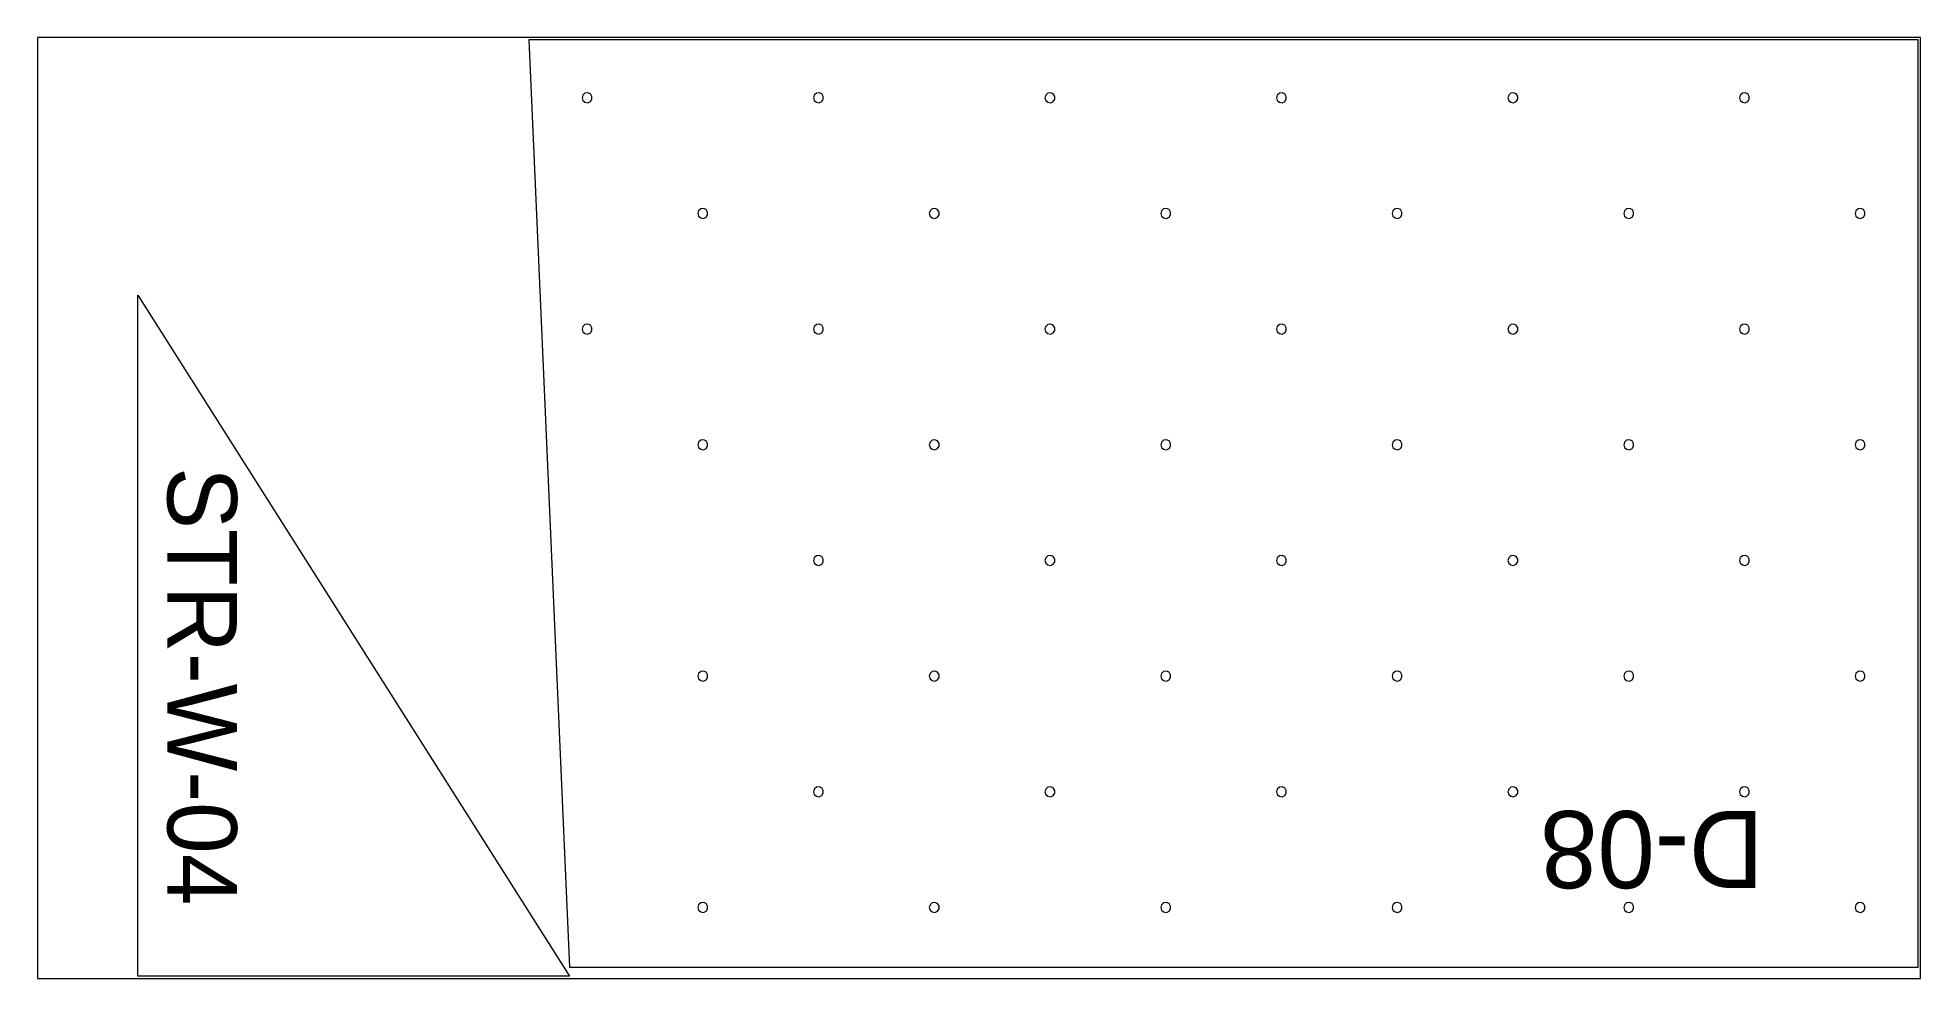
# Model space of a CAD drawing. Extents: x 0 to 287620, y 0 to 1220.
# Drawn here: x 123480 to 125920, y 0 to 1220 of the extents above; entities that cross this region are included whole.
import ezdxf

# ---------------------------------------------------------------- set-up
doc = ezdxf.new("R2010")
doc.units = 0
doc.header["$MEASUREMENT"] = 0
for name, color, linetype, lineweight in [('CUSTOM', 7, 'CONTINUOUS', 0), ('drilling', 7, 'CONTINUOUS', 0), ('FINAL', 7, 'CONTINUOUS', 0)]:
    doc.layers.add(name, color=color, linetype=linetype, lineweight=lineweight)

msp = doc.modelspace()

# ---------------------------------------------------------------- texts
at = {"layer": 'FINAL', "lineweight": 0}
msp.add_text('STR-W-04', height=90, rotation=270, dxfattribs=at).set_placement((123648.2, 663))
at = {"layer": 'Final', "lineweight": 0}
msp.add_text('D-08', height=100, rotation=180, dxfattribs=at).set_placement((125717, 217))

# ---------------------------------------------------------------- linework, layer by layer
at = {"layer": 'CUSTOM', "lineweight": 0}
msp.add_lwpolyline([(123480, 0), (125920, 0), (125920, 1220), (123480, 1220)], close=True, dxfattribs=at)
at = {"layer": 'drilling', "lineweight": 0}
for points in [[(124185.5, 1142), (124186.5, 1138.5), (124189.3, 1136.1), (124192.9, 1135.6), (124196.3, 1137.1), (124198.2, 1140.2), (124198.2, 1143.8), (124196.3, 1146.9), (124192.9, 1148.4), (124189.3, 1147.9), (124186.5, 1145.5)], [(124485.5, 1142), (124486.5, 1138.5), (124489.3, 1136.1), (124492.9, 1135.6), (124496.3, 1137.1), (124498.2, 1140.2), (124498.2, 1143.8), (124496.3, 1146.9), (124492.9, 1148.4), (124489.3, 1147.9), (124486.5, 1145.5)], [(124785.5, 1142), (124786.5, 1138.5), (124789.3, 1136.1), (124792.9, 1135.6), (124796.3, 1137.1), (124798.2, 1140.2), (124798.2, 1143.8), (124796.3, 1146.9), (124792.9, 1148.4), (124789.3, 1147.9), (124786.5, 1145.5)], [(125085.5, 1142), (125086.5, 1138.5), (125089.3, 1136.1), (125092.9, 1135.6), (125096.3, 1137.1), (125098.2, 1140.2), (125098.2, 1143.8), (125096.3, 1146.9), (125092.9, 1148.4), (125089.3, 1147.9), (125086.5, 1145.5)], [(125385.5, 1142), (125386.5, 1138.5), (125389.3, 1136.1), (125392.9, 1135.6), (125396.3, 1137.1), (125398.2, 1140.2), (125398.2, 1143.8), (125396.3, 1146.9), (125392.9, 1148.4), (125389.3, 1147.9), (125386.5, 1145.5)], [(125685.5, 1142), (125686.5, 1138.5), (125689.3, 1136.1), (125692.9, 1135.6), (125696.3, 1137.1), (125698.2, 1140.2), (125698.2, 1143.8), (125696.3, 1146.9), (125692.9, 1148.4), (125689.3, 1147.9), (125686.5, 1145.5)], [(124335.5, 992), (124336.5, 988.5), (124339.3, 986.1), (124342.9, 985.6), (124346.3, 987.1), (124348.2, 990.2), (124348.2, 993.8), (124346.3, 996.9), (124342.9, 998.4), (124339.3, 997.9), (124336.5, 995.5)], [(124635.5, 992), (124636.5, 988.5), (124639.3, 986.1), (124642.9, 985.6), (124646.3, 987.1), (124648.2, 990.2), (124648.2, 993.8), (124646.3, 996.9), (124642.9, 998.4), (124639.3, 997.9), (124636.5, 995.5)], [(124935.5, 992), (124936.5, 988.5), (124939.3, 986.1), (124942.9, 985.6), (124946.3, 987.1), (124948.2, 990.2), (124948.2, 993.8), (124946.3, 996.9), (124942.9, 998.4), (124939.3, 997.9), (124936.5, 995.5)], [(125235.5, 992), (125236.5, 988.5), (125239.3, 986.1), (125242.9, 985.6), (125246.3, 987.1), (125248.2, 990.2), (125248.2, 993.8), (125246.3, 996.9), (125242.9, 998.4), (125239.3, 997.9), (125236.5, 995.5)], [(125535.5, 992), (125536.5, 988.5), (125539.3, 986.1), (125542.9, 985.6), (125546.3, 987.1), (125548.2, 990.2), (125548.2, 993.8), (125546.3, 996.9), (125542.9, 998.4), (125539.3, 997.9), (125536.5, 995.5)], [(125835.5, 992), (125836.5, 988.5), (125839.3, 986.1), (125842.9, 985.6), (125846.3, 987.1), (125848.2, 990.2), (125848.2, 993.8), (125846.3, 996.9), (125842.9, 998.4), (125839.3, 997.9), (125836.5, 995.5)], [(124185.5, 842), (124186.5, 838.5), (124189.3, 836.1), (124192.9, 835.6), (124196.3, 837.1), (124198.2, 840.2), (124198.2, 843.8), (124196.3, 846.9), (124192.9, 848.4), (124189.3, 847.9), (124186.5, 845.5)], [(124485.5, 842), (124486.5, 838.5), (124489.3, 836.1), (124492.9, 835.6), (124496.3, 837.1), (124498.2, 840.2), (124498.2, 843.8), (124496.3, 846.9), (124492.9, 848.4), (124489.3, 847.9), (124486.5, 845.5)], [(124785.5, 842), (124786.5, 838.5), (124789.3, 836.1), (124792.9, 835.6), (124796.3, 837.1), (124798.2, 840.2), (124798.2, 843.8), (124796.3, 846.9), (124792.9, 848.4), (124789.3, 847.9), (124786.5, 845.5)], [(125085.5, 842), (125086.5, 838.5), (125089.3, 836.1), (125092.9, 835.6), (125096.3, 837.1), (125098.2, 840.2), (125098.2, 843.8), (125096.3, 846.9), (125092.9, 848.4), (125089.3, 847.9), (125086.5, 845.5)], [(125385.5, 842), (125386.5, 838.5), (125389.3, 836.1), (125392.9, 835.6), (125396.3, 837.1), (125398.2, 840.2), (125398.2, 843.8), (125396.3, 846.9), (125392.9, 848.4), (125389.3, 847.9), (125386.5, 845.5)], [(125685.5, 842), (125686.5, 838.5), (125689.3, 836.1), (125692.9, 835.6), (125696.3, 837.1), (125698.2, 840.2), (125698.2, 843.8), (125696.3, 846.9), (125692.9, 848.4), (125689.3, 847.9), (125686.5, 845.5)], [(124335.5, 692), (124336.5, 688.5), (124339.3, 686.1), (124342.9, 685.6), (124346.3, 687.1), (124348.2, 690.2), (124348.2, 693.8), (124346.3, 696.9), (124342.9, 698.4), (124339.3, 697.9), (124336.5, 695.5)], [(124635.5, 692), (124636.5, 688.5), (124639.3, 686.1), (124642.9, 685.6), (124646.3, 687.1), (124648.2, 690.2), (124648.2, 693.8), (124646.3, 696.9), (124642.9, 698.4), (124639.3, 697.9), (124636.5, 695.5)], [(124935.5, 692), (124936.5, 688.5), (124939.3, 686.1), (124942.9, 685.6), (124946.3, 687.1), (124948.2, 690.2), (124948.2, 693.8), (124946.3, 696.9), (124942.9, 698.4), (124939.3, 697.9), (124936.5, 695.5)], [(125235.5, 692), (125236.5, 688.5), (125239.3, 686.1), (125242.9, 685.6), (125246.3, 687.1), (125248.2, 690.2), (125248.2, 693.8), (125246.3, 696.9), (125242.9, 698.4), (125239.3, 697.9), (125236.5, 695.5)], [(125535.5, 692), (125536.5, 688.5), (125539.3, 686.1), (125542.9, 685.6), (125546.3, 687.1), (125548.2, 690.2), (125548.2, 693.8), (125546.3, 696.9), (125542.9, 698.4), (125539.3, 697.9), (125536.5, 695.5)], [(125835.5, 692), (125836.5, 688.5), (125839.3, 686.1), (125842.9, 685.6), (125846.3, 687.1), (125848.2, 690.2), (125848.2, 693.8), (125846.3, 696.9), (125842.9, 698.4), (125839.3, 697.9), (125836.5, 695.5)], [(124485.5, 542), (124486.5, 538.5), (124489.3, 536.1), (124492.9, 535.6), (124496.3, 537.1), (124498.2, 540.2), (124498.2, 543.8), (124496.3, 546.9), (124492.9, 548.4), (124489.3, 547.9), (124486.5, 545.5)], [(124785.5, 542), (124786.5, 538.5), (124789.3, 536.1), (124792.9, 535.6), (124796.3, 537.1), (124798.2, 540.2), (124798.2, 543.8), (124796.3, 546.9), (124792.9, 548.4), (124789.3, 547.9), (124786.5, 545.5)], [(125085.5, 542), (125086.5, 538.5), (125089.3, 536.1), (125092.9, 535.6), (125096.3, 537.1), (125098.2, 540.2), (125098.2, 543.8), (125096.3, 546.9), (125092.9, 548.4), (125089.3, 547.9), (125086.5, 545.5)], [(125385.5, 542), (125386.5, 538.5), (125389.3, 536.1), (125392.9, 535.6), (125396.3, 537.1), (125398.2, 540.2), (125398.2, 543.8), (125396.3, 546.9), (125392.9, 548.4), (125389.3, 547.9), (125386.5, 545.5)], [(125685.5, 542), (125686.5, 538.5), (125689.3, 536.1), (125692.9, 535.6), (125696.3, 537.1), (125698.2, 540.2), (125698.2, 543.8), (125696.3, 546.9), (125692.9, 548.4), (125689.3, 547.9), (125686.5, 545.5)], [(124335.5, 392), (124336.5, 388.5), (124339.3, 386.1), (124342.9, 385.6), (124346.3, 387.1), (124348.2, 390.2), (124348.2, 393.8), (124346.3, 396.9), (124342.9, 398.4), (124339.3, 397.9), (124336.5, 395.5)], [(124635.5, 392), (124636.5, 388.5), (124639.3, 386.1), (124642.9, 385.6), (124646.3, 387.1), (124648.2, 390.2), (124648.2, 393.8), (124646.3, 396.9), (124642.9, 398.4), (124639.3, 397.9), (124636.5, 395.5)], [(124935.5, 392), (124936.5, 388.5), (124939.3, 386.1), (124942.9, 385.6), (124946.3, 387.1), (124948.2, 390.2), (124948.2, 393.8), (124946.3, 396.9), (124942.9, 398.4), (124939.3, 397.9), (124936.5, 395.5)], [(125235.5, 392), (125236.5, 388.5), (125239.3, 386.1), (125242.9, 385.6), (125246.3, 387.1), (125248.2, 390.2), (125248.2, 393.8), (125246.3, 396.9), (125242.9, 398.4), (125239.3, 397.9), (125236.5, 395.5)], [(125535.5, 392), (125536.5, 388.5), (125539.3, 386.1), (125542.9, 385.6), (125546.3, 387.1), (125548.2, 390.2), (125548.2, 393.8), (125546.3, 396.9), (125542.9, 398.4), (125539.3, 397.9), (125536.5, 395.5)], [(125835.5, 392), (125836.5, 388.5), (125839.3, 386.1), (125842.9, 385.6), (125846.3, 387.1), (125848.2, 390.2), (125848.2, 393.8), (125846.3, 396.9), (125842.9, 398.4), (125839.3, 397.9), (125836.5, 395.5)], [(124485.5, 242), (124486.5, 238.5), (124489.3, 236.1), (124492.9, 235.6), (124496.3, 237.1), (124498.2, 240.2), (124498.2, 243.8), (124496.3, 246.9), (124492.9, 248.4), (124489.3, 247.9), (124486.5, 245.5)], [(124785.5, 242), (124786.5, 238.5), (124789.3, 236.1), (124792.9, 235.6), (124796.3, 237.1), (124798.2, 240.2), (124798.2, 243.8), (124796.3, 246.9), (124792.9, 248.4), (124789.3, 247.9), (124786.5, 245.5)], [(125085.5, 242), (125086.5, 238.5), (125089.3, 236.1), (125092.9, 235.6), (125096.3, 237.1), (125098.2, 240.2), (125098.2, 243.8), (125096.3, 246.9), (125092.9, 248.4), (125089.3, 247.9), (125086.5, 245.5)], [(125385.5, 242), (125386.5, 238.5), (125389.3, 236.1), (125392.9, 235.6), (125396.3, 237.1), (125398.2, 240.2), (125398.2, 243.8), (125396.3, 246.9), (125392.9, 248.4), (125389.3, 247.9), (125386.5, 245.5)], [(125685.5, 242), (125686.5, 238.5), (125689.3, 236.1), (125692.9, 235.6), (125696.3, 237.1), (125698.2, 240.2), (125698.2, 243.8), (125696.3, 246.9), (125692.9, 248.4), (125689.3, 247.9), (125686.5, 245.5)], [(124335.5, 92), (124336.5, 88.5), (124339.3, 86.1), (124342.9, 85.6), (124346.3, 87.1), (124348.2, 90.2), (124348.2, 93.8), (124346.3, 96.9), (124342.9, 98.4), (124339.3, 97.9), (124336.5, 95.5)], [(124635.5, 92), (124636.5, 88.5), (124639.3, 86.1), (124642.9, 85.6), (124646.3, 87.1), (124648.2, 90.2), (124648.2, 93.8), (124646.3, 96.9), (124642.9, 98.4), (124639.3, 97.9), (124636.5, 95.5)], [(124935.5, 92), (124936.5, 88.5), (124939.3, 86.1), (124942.9, 85.6), (124946.3, 87.1), (124948.2, 90.2), (124948.2, 93.8), (124946.3, 96.9), (124942.9, 98.4), (124939.3, 97.9), (124936.5, 95.5)], [(125235.5, 92), (125236.5, 88.5), (125239.3, 86.1), (125242.9, 85.6), (125246.3, 87.1), (125248.2, 90.2), (125248.2, 93.8), (125246.3, 96.9), (125242.9, 98.4), (125239.3, 97.9), (125236.5, 95.5)], [(125535.5, 92), (125536.5, 88.5), (125539.3, 86.1), (125542.9, 85.6), (125546.3, 87.1), (125548.2, 90.2), (125548.2, 93.8), (125546.3, 96.9), (125542.9, 98.4), (125539.3, 97.9), (125536.5, 95.5)], [(125835.5, 92), (125836.5, 88.5), (125839.3, 86.1), (125842.9, 85.6), (125846.3, 87.1), (125848.2, 90.2), (125848.2, 93.8), (125846.3, 96.9), (125842.9, 98.4), (125839.3, 97.9), (125836.5, 95.5)]]:
    msp.add_lwpolyline(points, close=True, dxfattribs=at)
at = {"layer": 'Final', "lineweight": 0}
msp.add_lwpolyline([(125917, 14.6), (125917, 1217), (124116.4, 1217), (124169.2, 14.6)], close=True, dxfattribs=at)
at = {"layer": 'FINAL', "lineweight": 0}
msp.add_lwpolyline([(123609.9, 3), (123609.9, 885.9), (124169.4, 3)], close=True, dxfattribs=at)

msp.set_redraw_order([(e.dxf.handle, doc.entitydb.next_handle()) for e in msp.query("TEXT MTEXT ATTDEF DIMENSION ARC_DIMENSION")])  # texts and dimensions are drawn at this point

doc.saveas('drawing.dxf')
